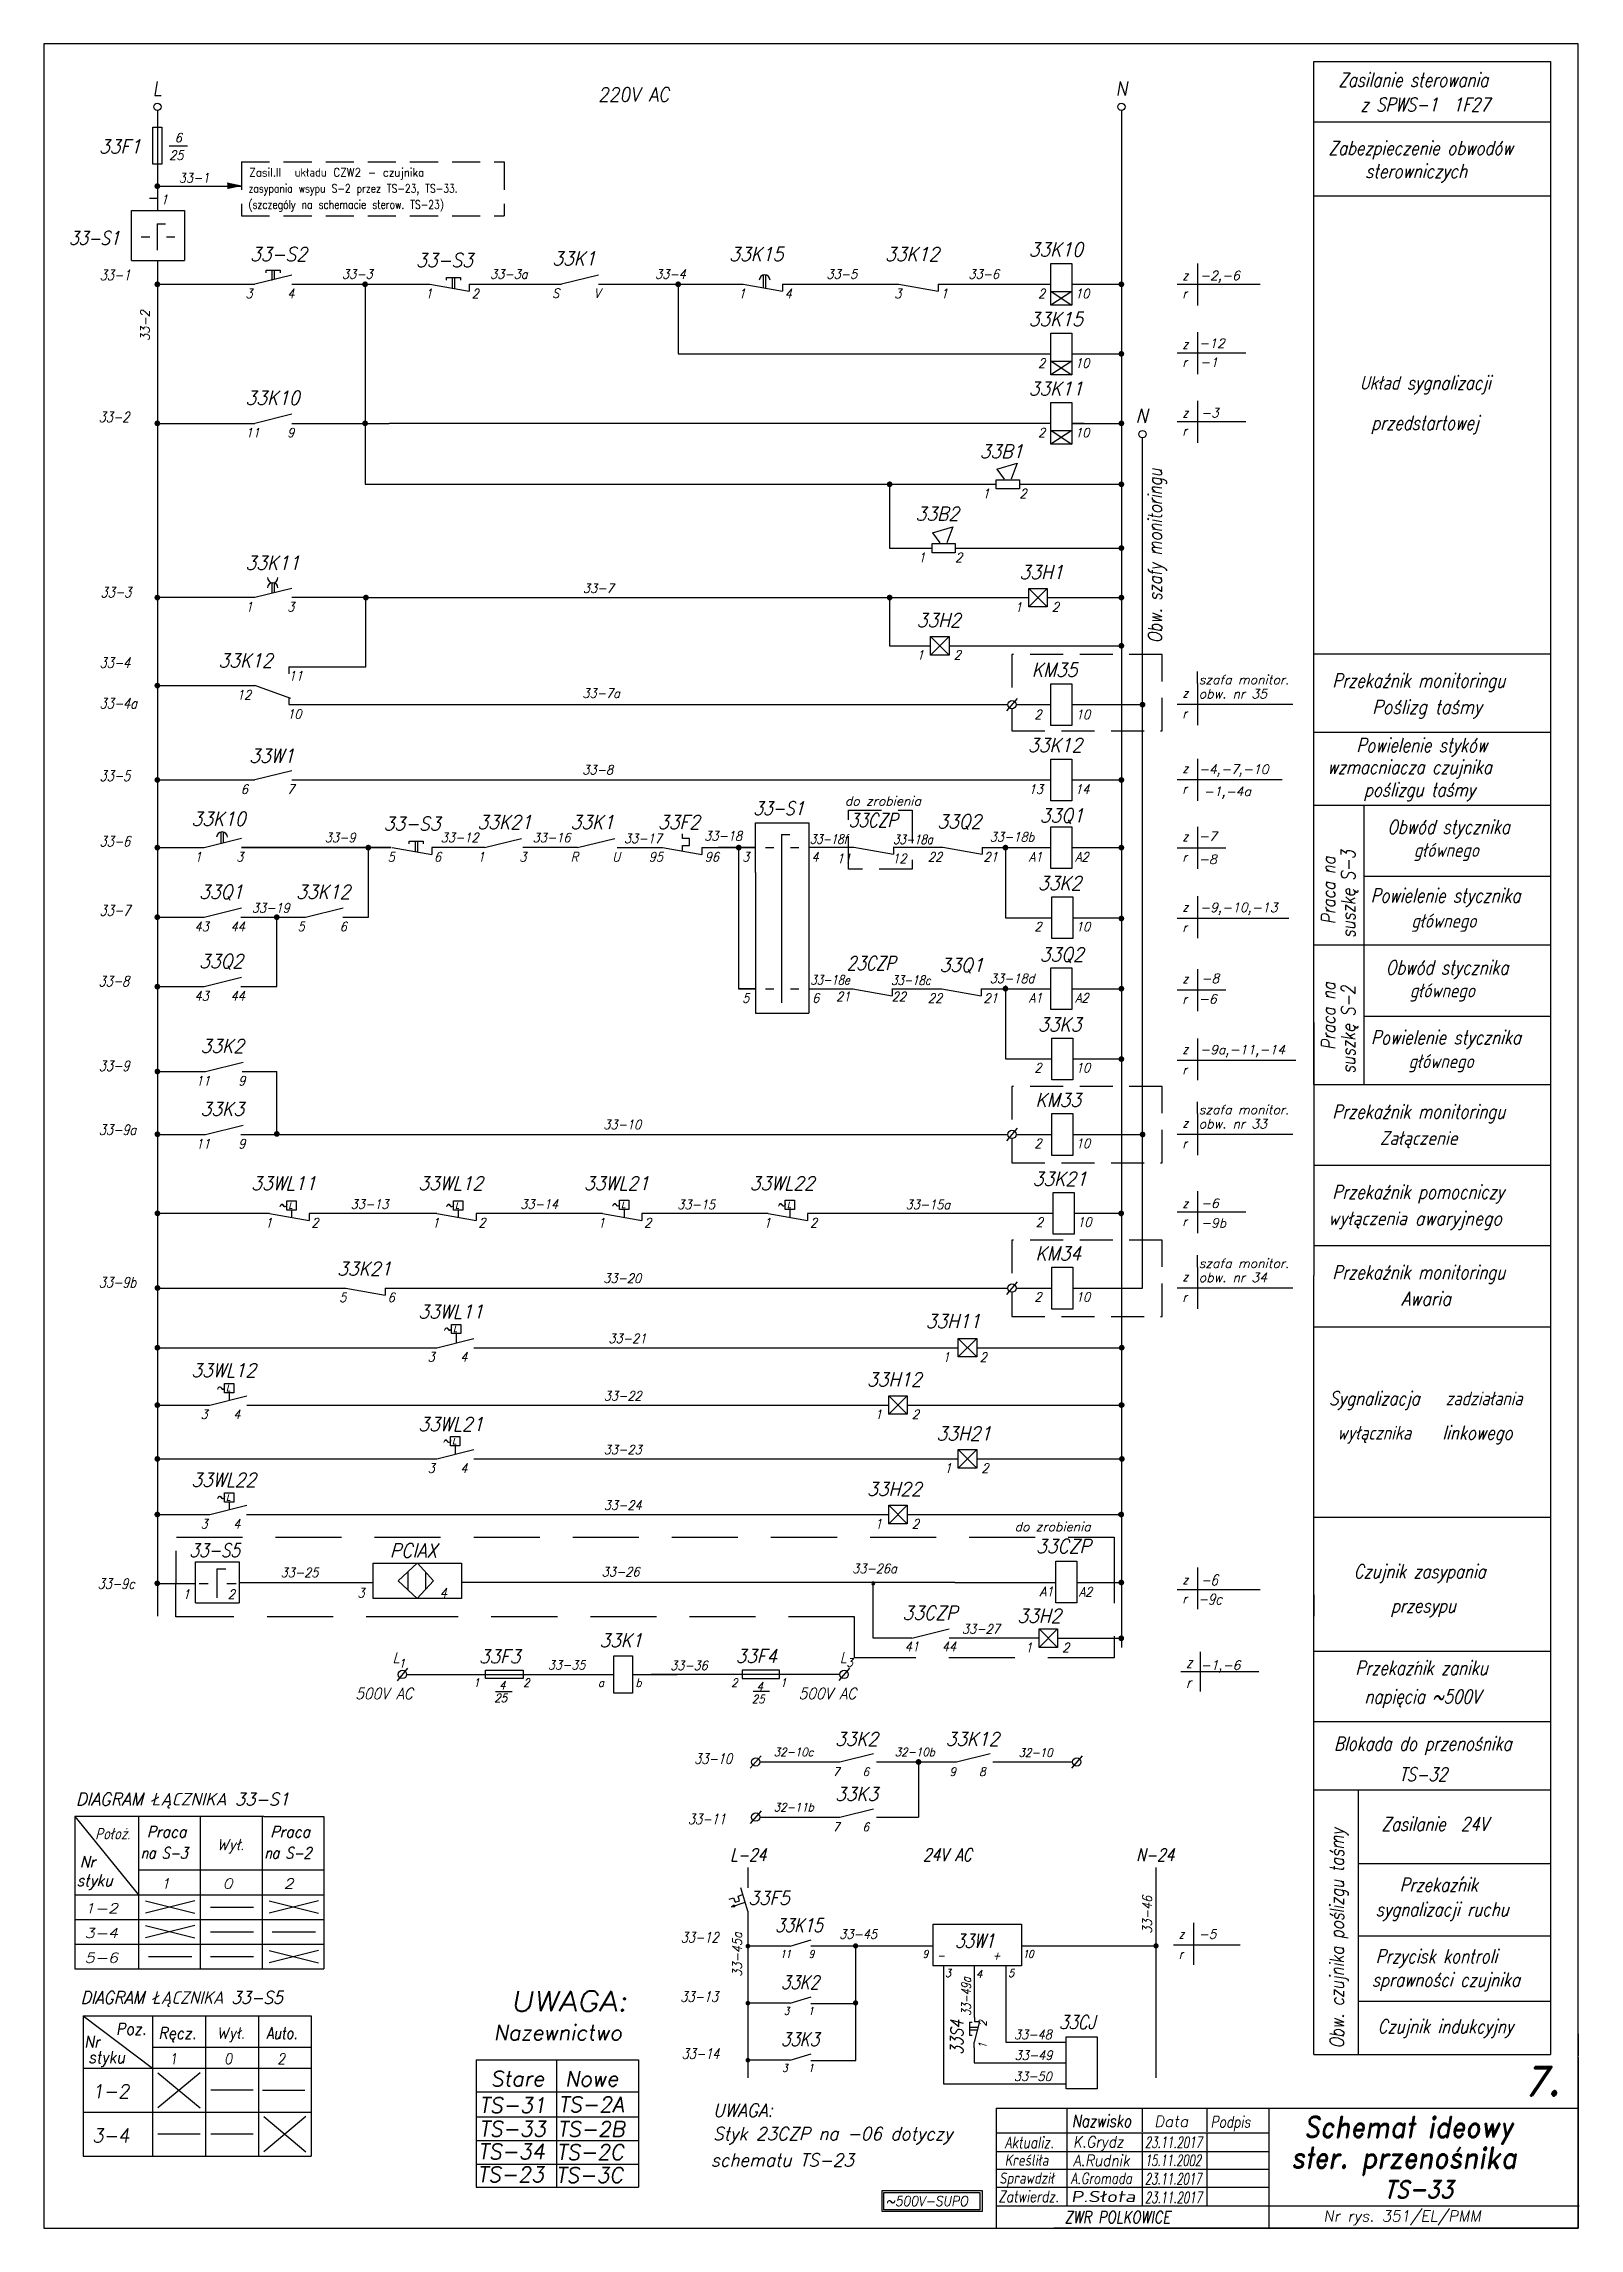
# Model space of a CAD drawing. Extents: x 0 to 295, y 0 to 420.
import ezdxf
from ezdxf.enums import TextEntityAlignment as Align

# ---------------------------------------------------------------- set-up
doc = ezdxf.new("R2010")
doc.units = 0
doc.header["$MEASUREMENT"] = 0
doc.linetypes.add('DASHED', pattern=[19.05, 12.7, -6.35])
doc.linetypes.add('DASHED2', pattern=[9.525, 6.35, -3.175])
doc.layers.get('0').update_dxf_attribs({"linetype": 'CONTINUOUS'})
for name, color, linetype in [('LINIE', 4, 'CONTINUOUS'), ('STYKI', 4, 'CONTINUOUS'), ('TEKST', 5, 'CONTINUOUS')]:
    doc.layers.add(name, color=color, linetype=linetype)
doc.styles.add('ROMAND', font='romand', dxfattribs={"width": 0.9, "oblique": 15, "height": 3.5})
doc.styles.add('ROMANS', font='romans', dxfattribs={"width": 0.9, "oblique": 15, "height": 1.5})
doc.styles.get("Standard").update_dxf_attribs({"font": 'txt.shx'})

msp = doc.modelspace()

# ---------------------------------------------------------------- texts
at = {"color": 7, "lineweight": 30}
for s, height, style, oblique, width, p in [('L', 2.67, 'ROMAND', 10, 0.9, (20.96, 410.05)), ('N', 2.67, 'ROMAND', 10, 0.9, (206.06, 410.05)), ('Zasilanie sterowania', 2.64, 'ROMANS', 15, 0.8, (248.88, 411.73)), ('220V AC', 2.673, 'ROMAND', 10, 0.9, (106.61, 408.9)), ('z SPWS-1  1F27', 2.64, 'ROMANS', 15, 0.8, (253.14, 406.98)), ('33F1', 2.673, 'ROMAND', 15, 0.9, (10.62, 398.9)), ('25', 1.782, 'ROMANS', 15, 0.9, (24.11, 397.67)), ('6', 1.78, 'ROMANS', 15, 0.9, (25.19, 401.04)), ('Zabezpieczenie obwodów', 2.64, 'ROMANS', 15, 0.8, (247, 398.62)), ('33-1', 1.782, 'ROMANS', 10, 0.9, (26, 393.32)), ('sterowniczych', 2.64, 'ROMANS', 15, 0.8, (254.05, 394.18)), ('1', 1.78, 'ROMANS', 15, 0.9, (22.49, 389.17)), ('33-S1', 2.673, 'ROMAND', 15, 0.8, (4.84, 381.3)), ('33-S2', 2.673, 'ROMAND', 15, 0.9, (39.67, 378.19)), ('33-S3', 2.673, 'ROMAND', 15, 0.9, (71.57, 377.03)), ('33K1', 2.673, 'ROMAND', 15, 0.9, (97.75, 377.37)), ('33K15', 2.673, 'ROMAND', 15, 0.9, (131.77, 378.19)), ('33K12', 2.673, 'ROMAND', 15, 0.9, (161.74, 378.19)), ('33K10', 2.673, 'ROMAND', 15, 0.9, (189.36, 379.08)), ('33-1', 2, 'ROMANS', 15, 0.8, (10.74, 374.51)), ('33-3', 1.782, 'ROMANS', 15, 0.9, (57.33, 374.81)), ('33-3a', 1.782, 'ROMANS', 15, 0.9, (85.81, 374.81)), ('33-4', 1.782, 'ROMANS', 15, 0.9, (117.52, 374.81)), ('33-5', 1.782, 'ROMANS', 15, 0.9, (150.47, 374.81)), ('33-6', 1.782, 'ROMANS', 15, 0.9, (177.77, 374.81)), ('z', 1.76, 'ROMANS', 15, 0.8, (218.96, 374.55)), ('3', 1.78, 'ROMANS', 15, 0.9, (38.78, 371.06)), ('4', 1.78, 'ROMANS', 15, 0.9, (46.8, 371.06)), ('1', 1.78, 'ROMANS', 15, 0.9, (73.35, 371.06)), ('2', 1.78, 'ROMANS', 15, 0.9, (82.26, 371.06)), ('S', 1.78, 'ROMANS', 15, 0.9, (97.75, 371.13)), ('V', 1.78, 'ROMANS', 15, 0.9, (105.77, 371.13)), ('1', 1.78, 'ROMANS', 15, 0.9, (133.55, 371.06)), ('4', 1.78, 'ROMANS', 15, 0.9, (142.46, 371.06)), ('3', 1.78, 'ROMANS', 15, 0.9, (163.52, 371.06)), ('1', 1.78, 'ROMANS', 15, 0.9, (172.43, 371.06)), ('2', 1.78, 'ROMANS', 15, 0.9, (191.14, 371.06)), ('10', 1.782, 'ROMANS', 15, 0.9, (198.27, 371.06)), ('r', 1.76, 'ROMANS', 15, 0.8, (218.96, 371.09)), ('33K15', 2.673, 'ROMAND', 15, 0.9, (189.36, 365.72)), ('z', 1.76, 'ROMANS', 15, 0.8, (218.96, 361.35)), ('2', 1.78, 'ROMANS', 15, 0.9, (191.14, 357.7)), ('10', 1.782, 'ROMANS', 15, 0.9, (198.27, 357.7)), ('r', 1.76, 'ROMANS', 15, 0.8, (218.96, 357.89)), ('33K10', 2.673, 'ROMAND', 15, 0.9, (38.78, 350.57)), ('33K11', 2.673, 'ROMAND', 15, 0.9, (189.36, 352.35)), ('Układ sygnalizacji', 2.64, 'ROMANS', 15, 0.8, (252.99, 353.49)), ('33-2', 2, 'ROMANS', 15, 0.8, (10.54, 347.22)), ('N', 2.67, 'ROMAND', 15, 0.9, (209.89, 347.13)), ('z', 1.76, 'ROMANS', 15, 0.8, (218.96, 348.15)), ('11', 1.782, 'ROMANS', 15, 0.9, (38.78, 344.33)), ('9', 1.78, 'ROMANS', 15, 0.9, (46.8, 344.33)), ('2', 1.78, 'ROMANS', 15, 0.9, (191.14, 344.33)), ('10', 1.782, 'ROMANS', 15, 0.9, (198.27, 344.33)), ('r', 1.76, 'ROMANS', 15, 0.8, (218.96, 344.69)), ('przedstartowej', 2.64, 'ROMANS', 15, 0.8, (255.19, 345.79)), ('33B1', 2.673, 'ROMAND', 15, 0.9, (179.94, 340.29)), ('1    ', 1.782, 'ROMANS', 15, 0.9, (180.45, 332.62)), ('2', 1.78, 'ROMANS', 15, 0.9, (187.58, 332.62)), ('33B2', 2.673, 'ROMAND', 15, 0.9, (167.59, 328.3)), ('33K11', 2.673, 'ROMAND', 15, 0.9, (38.78, 318.86)), ('1    ', 1.782, 'ROMANS', 15, 0.9, (168.11, 320.35)), ('2', 1.78, 'ROMANS', 15, 0.9, (175.23, 320.35)), ('33H1', 2.673, 'ROMAND', 15, 0.9, (187.58, 317.08)), ('33-3', 2, 'ROMANS', 15, 0.8, (10.91, 313.54)), ('33-7', 1.782, 'ROMANS', 15, 0.9, (103.65, 314.4)), ('1', 1.78, 'ROMANS', 15, 0.9, (38.78, 310.84)), ('3', 1.78, 'ROMANS', 15, 0.9, (46.8, 310.84)), ('1    ', 1.782, 'ROMANS', 15, 0.9, (186.68, 310.77)), ('2', 1.78, 'ROMANS', 15, 0.9, (193.81, 310.84)), ('33H2', 2.673, 'ROMAND', 15, 0.9, (167.82, 307.82)), ('33K12', 2.673, 'ROMAND', 15, 0.9, (33.59, 300.08)), ('1    ', 1.782, 'ROMANS', 15, 0.9, (167.82, 301.58)), ('2', 1.78, 'ROMANS', 15, 0.9, (174.95, 301.58)), ('33-4', 2, 'ROMANS', 15, 0.8, (10.72, 300)), ('11', 1.782, 'ROMANS', 15, 0.9, (47.07, 297.6)), ('KM35', 2.673, 'ROMAND', 15, 0.9, (189.95, 298.28)), ('Przekaźnik monitoringu', 2.64, 'ROMANS', 15, 0.8, (247.71, 296.25)), ('33-4a', 2, 'ROMANS', 15, 0.8, (10.72, 292.18)), ('12', 1.782, 'ROMANS', 15, 0.9, (37.12, 293.92)), ('33-7a', 1.782, 'ROMANS', 15, 0.9, (103.54, 294.23)), ('z', 1.76, 'ROMANS', 15, 0.8, (218.96, 294.3)), ('10', 1.782, 'ROMANS', 15, 0.9, (46.8, 290.24)), ('2', 1.78, 'ROMANS', 15, 0.9, (190.47, 290.14)), ('10', 1.782, 'ROMANS', 15, 0.9, (198.42, 290.14)), ('r', 1.76, 'ROMANS', 15, 0.8, (218.96, 290.36)), ('Poślizg taśmy', 2.64, 'ROMANS', 15, 0.85, (255.4, 291.17)), ('33K12', 2.673, 'ROMAND', 15, 0.9, (189.22, 283.8)), ('Powielenie styków', 2.64, 'ROMANS', 15, 0.8, (252.34, 283.82)), ('33W1', 2.673, 'ROMAND', 15, 0.9, (39.5, 281.74)), ('    wzmacniacza czujnika', 2.64, 'ROMANS', 15, 0.8, (240.47, 279.61)), ('33-5', 2, 'ROMANS', 15, 0.8, (10.72, 278.24)), ('6', 1.78, 'ROMANS', 15, 0.9, (37.89, 275.78)), ('7', 1.78, 'ROMANS', 15, 0.9, (46.8, 275.78)), ('33-8', 1.782, 'ROMANS', 15, 0.9, (103.54, 279.53)), ('13', 1.782, 'ROMANS', 15, 0.9, (189.36, 275.78)), ('14', 1.782, 'ROMANS', 15, 0.9, (198.27, 275.78)), ('z', 1.76, 'ROMANS', 15, 0.8, (218.96, 279.8)), ('poślizgu taśmy', 2.64, 'ROMANS', 15, 0.8, (253.8, 275.26)), ('33-S1', 2.673, 'ROMAND', 15, 0.8, (136.43, 271.66)), ('r', 1.76, 'ROMANS', 15, 0.8, (218.96, 275.86)), ('33K10', 2.673, 'ROMAND', 15, 0.9, (28.4, 269.66)), ('33-S3', 2.673, 'ROMAND', 15, 0.9, (65.33, 268.71)), ('33K21', 2.673, 'ROMAND', 15, 0.9, (83.38, 269.01)), ('33K1', 2.673, 'ROMAND', 15, 0.9, (101.27, 269.01)), ('33F2', 2.673, 'ROMAND', 15, 0.9, (118.09, 269.01)), ('33Q2', 2.673, 'ROMAND', 15, 0.9, (171.77, 269.15)), ('33Q1', 2.673, 'ROMAND', 15, 0.9, (191.47, 270.28)), ('Obwód stycznika', 2.64, 'ROMANS', 15, 0.8, (258.3, 268.1)), ('33-6', 2, 'ROMANS', 15, 0.8, (10.72, 265.66)), ('33-9', 1.782, 'ROMANS', 15, 0.9, (54.03, 266.48)), ('33-12', 1.782, 'ROMANS', 15, 0.9, (76.31, 266.48)), ('33-16', 1.782, 'ROMANS', 15, 0.9, (93.98, 266.47)), ('33-17', 1.782, 'ROMANS', 15, 0.9, (111.55, 266.33)), ('33-18', 1.782, 'ROMANS', 15, 0.9, (126.97, 266.8)), ('33-18b', 1.782, 'ROMANS', 15, 0.9, (181.86, 266.6)), ('z', 1.76, 'ROMANS', 15, 0.8, (218.96, 266.7)), ('głównego', 2.64, 'ROMANS', 15, 0.8, (263.38, 263.66)), ('1', 1.78, 'ROMANS', 15, 0.9, (28.98, 262.77)), ('3', 1.78, 'ROMANS', 15, 0.9, (37, 262.77)), ('5', 1.78, 'ROMANS', 15, 0.9, (66.12, 262.77)), ('6', 1.78, 'ROMANS', 15, 0.9, (75.03, 262.77)), ('1', 1.78, 'ROMANS', 15, 0.9, (83.41, 262.77)), ('3', 1.78, 'ROMANS', 15, 0.9, (91.43, 262.77)), ('R', 1.78, 'ROMANS', 15, 0.9, (101.3, 262.77)), ('U', 1.78, 'ROMANS', 15, 0.9, (109.32, 262.77)), ('95', 1.782, 'ROMANS', 15, 0.9, (116.31, 262.77)), ('96', 1.782, 'ROMANS', 15, 0.9, (127.07, 262.77)), ('3', 1.78, 'ROMANS', 15, 0.9, (134.28, 262.77)), ('4', 1.78, 'ROMANS', 15, 0.9, (147.6, 262.77)), ('22', 1.782, 'ROMANS', 15, 0.9, (169.98, 262.77)), ('21', 1.782, 'ROMANS', 15, 0.9, (180.68, 262.77)), ('A1', 1.782, 'ROMANS', 15, 0.9, (189.36, 262.77)), ('A2', 1.782, 'ROMANS', 15, 0.9, (198.27, 262.77)), ('r', 1.76, 'ROMANS', 15, 0.8, (218.96, 262.76)), ('33Q1', 2.673, 'ROMAND', 15, 0.9, (29.87, 255.62)), ('33K12', 2.673, 'ROMAND', 15, 0.9, (48.53, 255.62)), ('33K2', 2.673, 'ROMAND', 15, 0.9, (191.14, 257.25)), ('Powielenie stycznika', 2.64, 'ROMANS', 15, 0.8, (255.07, 254.92)), ('33-7', 2, 'ROMANS', 15, 0.8, (10.72, 252.35)), ('33-19', 1.782, 'ROMANS', 15, 0.9, (40.01, 252.95)), ('z', 1.76, 'ROMANS', 15, 0.8, (218.96, 253.16)), ('głównego', 2.64, 'ROMANS', 15, 0.8, (262.91, 250.05)), ('43', 1.782, 'ROMANS', 15, 0.9, (28.98, 249.38)), ('44', 1.782, 'ROMANS', 15, 0.9, (35.93, 249.38)), ('5', 1.78, 'ROMANS', 15, 0.9, (48.79, 249.38)), ('6', 1.78, 'ROMANS', 15, 0.9, (56.91, 249.38)), ('2', 1.78, 'ROMANS', 15, 0.9, (190.47, 249.35)), ('10', 1.782, 'ROMANS', 15, 0.9, (198.42, 249.35)), ('r', 1.76, 'ROMANS', 15, 0.8, (218.96, 249.22)), ('33Q2', 2.673, 'ROMAND', 15, 0.9, (29.87, 242.28)), ('33Q1', 2.673, 'ROMAND', 15, 0.9, (172.21, 241.54)), ('33Q2', 2.673, 'ROMAND', 15, 0.9, (191.47, 243.57)), ('Obwód stycznika', 2.64, 'ROMANS', 15, 0.8, (258.01, 241.07)), ('33-8', 2, 'ROMANS', 15, 0.8, (10.53, 238.75)), ('33-18d', 1.782, 'ROMANS', 15, 0.9, (181.86, 239.4)), ('z', 1.76, 'ROMANS', 15, 0.8, (218.96, 239.36)), ('43', 1.782, 'ROMANS', 15, 0.9, (28.98, 236.04)), ('44', 1.782, 'ROMANS', 15, 0.9, (35.93, 236.04)), ('5', 1.78, 'ROMANS', 15, 0.9, (134.28, 235.62)), ('6', 1.78, 'ROMANS', 15, 0.9, (147.72, 235.62)), ('22', 1.782, 'ROMANS', 15, 0.9, (169.98, 235.62)), ('21', 1.782, 'ROMANS', 15, 0.9, (180.68, 235.62)), ('A1', 1.782, 'ROMANS', 15, 0.9, (189.36, 235.65)), ('A2', 1.782, 'ROMANS', 15, 0.9, (198.27, 235.65)), ('r', 1.76, 'ROMANS', 15, 0.8, (218.96, 235.43)), ('głównego', 2.64, 'ROMANS', 15, 0.8, (262.61, 236.65)), ('33K3', 2.673, 'ROMAND', 15, 0.9, (191.14, 230.12)), ('33K2', 2.673, 'ROMAND', 15, 0.9, (30.14, 225.96)), ('z', 1.76, 'ROMANS', 15, 0.8, (218.96, 225.82)), ('Powielenie stycznika', 2.64, 'ROMANS', 15, 0.8, (255.17, 227.63)), ('33-9', 2, 'ROMANS', 15, 0.8, (10.58, 222.48)), ('2', 1.78, 'ROMANS', 15, 0.9, (190.47, 222.23)), ('10', 1.782, 'ROMANS', 15, 0.9, (198.42, 222.23)), ('r', 1.76, 'ROMANS', 15, 0.8, (218.96, 221.88)), ('głównego', 2.64, 'ROMANS', 15, 0.8, (262.37, 223.05)), ('11', 1.782, 'ROMANS', 15, 0.9, (29.25, 219.73)), ('9', 1.78, 'ROMANS', 15, 0.9, (37.4, 219.73)), ('33K3', 2.673, 'ROMAND', 15, 0.9, (30.14, 213.85)), ('KM33', 2.673, 'ROMAND', 15, 0.9, (190.64, 215.59)), ('Przekaźnik monitoringu', 2.64, 'ROMANS', 15, 0.8, (247.71, 213.37)), ('33-9a', 2, 'ROMANS', 15, 0.8, (10.58, 210.2)), ('33-10', 1.782, 'ROMANS', 15, 0.9, (107.57, 211.31)), ('z', 1.76, 'ROMANS', 15, 0.8, (218.96, 211.63)), ('Załączenie', 2.64, 'ROMANS', 15, 0.85, (256.85, 208.29)), ('11', 1.782, 'ROMANS', 15, 0.9, (29.25, 207.62)), ('9', 1.78, 'ROMANS', 15, 0.9, (37.4, 207.62)), ('2', 1.78, 'ROMANS', 15, 0.9, (190.47, 207.69)), ('10', 1.782, 'ROMANS', 15, 0.9, (198.42, 207.69)), ('r', 1.76, 'ROMANS', 15, 0.8, (218.96, 207.69)), ('33WL11', 2.673, 'ROMAND', 15, 0.9, (39.88, 199.57)), ('33WL12', 2.673, 'ROMAND', 15, 0.9, (71.99, 199.57)), ('33WL21', 2.673, 'ROMAND', 15, 0.9, (103.86, 199.57)), ('33WL22', 2.673, 'ROMAND', 15, 0.9, (135.72, 199.57)), ('33K21', 2.673, 'ROMAND', 15, 0.9, (190.11, 200.45)), ('33-13', 1.782, 'ROMANS', 15, 0.9, (58.99, 196.01)), ('33-14', 1.782, 'ROMANS', 15, 0.9, (91.61, 196.01)), ('33-15', 1.782, 'ROMANS', 15, 0.9, (121.78, 195.93)), ('33-15a', 1.782, 'ROMANS', 15, 0.9, (165.68, 195.93)), ('Przekaźnik pomocniczy', 2.64, 'ROMANS', 15, 0.8, (247.71, 197.93)), ('1', 1.78, 'ROMANS', 15, 0.9, (42.55, 192.44)), ('~', 1.78, 'ROMANS', 15, 0.9, (45.07, 195.86)), ('L', 1.16, 'ROMANS', 15, 0.9, (47.07, 196.06)), ('2', 1.78, 'ROMANS', 15, 0.9, (51.46, 192.44)), ('1', 1.78, 'ROMANS', 15, 0.9, (74.66, 192.44)), ('~', 1.78, 'ROMANS', 15, 0.9, (77.12, 195.86)), ('L', 1.16, 'ROMANS', 15, 0.9, (79.11, 196.05)), ('2', 1.78, 'ROMANS', 15, 0.9, (83.57, 192.44)), ('1', 1.78, 'ROMANS', 15, 0.9, (106.53, 192.44)), ('~', 1.78, 'ROMANS', 15, 0.9, (109.05, 195.98)), ('L', 1.16, 'ROMANS', 15, 0.9, (111.05, 196.18)), ('2', 1.78, 'ROMANS', 15, 0.9, (115.44, 192.44)), ('1', 1.78, 'ROMANS', 15, 0.9, (138.4, 192.44)), ('~', 1.78, 'ROMANS', 15, 0.9, (140.92, 195.98)), ('L', 1.16, 'ROMANS', 15, 0.9, (142.91, 196.18)), ('2', 1.78, 'ROMANS', 15, 0.9, (147.31, 192.44)), ('2', 1.78, 'ROMANS', 15, 0.9, (190.74, 192.55)), ('10', 1.782, 'ROMANS', 15, 0.9, (198.69, 192.55)), ('z', 1.76, 'ROMANS', 15, 0.8, (218.96, 196.19)), ('r', 1.76, 'ROMANS', 15, 0.8, (218.96, 192.73)), ('wyłączenia awaryjnego', 2.64, 'ROMANS', 15, 0.85, (246.95, 192.85)), ('33K21', 2.673, 'ROMAND', 15, 0.9, (56.4, 183.15)), ('KM34', 2.673, 'ROMAND', 15, 0.9, (190.64, 186.06)), ('Przekaźnik monitoringu', 2.64, 'ROMANS', 15, 0.8, (247.71, 182.49)), ('33-9b', 2, 'ROMANS', 15, 0.8, (10.58, 180.87)), ('33-20', 1.782, 'ROMANS', 15, 0.9, (107.57, 181.77)), ('z', 1.76, 'ROMANS', 15, 0.8, (218.96, 182.09)), ('5', 1.78, 'ROMANS', 15, 0.9, (56.8, 178.08)), ('6', 1.78, 'ROMANS', 15, 0.9, (66.11, 178.08)), ('33WL11', 2.673, 'ROMAND', 15, 0.9, (72.02, 174.9)), ('2', 1.78, 'ROMANS', 15, 0.9, (190.47, 178.16)), ('10', 1.782, 'ROMANS', 15, 0.9, (198.42, 178.16)), ('r', 1.76, 'ROMANS', 15, 0.8, (218.96, 178.15)), ('Awaria', 2.64, 'ROMANS', 15, 0.85, (260.96, 177.4)), ('~', 1.78, 'ROMANS', 15, 0.9, (76.72, 172.13)), ('L', 1.16, 'ROMANS', 15, 0.9, (78.72, 172.33)), ('  33H11', 2.673, 'ROMAND', 15, 0.9, (166.26, 173.07)), ('3    4', 1.782, 'ROMANS', 15, 0.9, (73.8, 166.63)), ('33-21', 1.782, 'ROMANS', 15, 0.9, (108.55, 170.19)), ('1    ', 1.782, 'ROMANS', 15, 0.9, (172.79, 166.6)), ('2', 1.78, 'ROMANS', 15, 0.9, (179.92, 166.6)), ('33WL12', 2.673, 'ROMAND', 15, 0.9, (28.36, 163.62)), ('33H12', 2.673, 'ROMAND', 15, 0.9, (158.25, 161.83)), ('~', 1.78, 'ROMANS', 15, 0.9, (33.11, 160.77)), ('L', 1.16, 'ROMANS', 15, 0.9, (35.11, 160.97)), ('33-22', 1.782, 'ROMANS', 15, 0.9, (107.66, 159.16)), ('Sygnalizacja', 2.64, 'ROMANS', 15, 0.8, (247.1, 158.23)), ('zadziałania', 2.64, 'ROMANS', 15, 0.8, (269.5, 158.23)), ('3    4', 1.782, 'ROMANS', 15, 0.9, (30.14, 155.6)), ('33WL21', 2.673, 'ROMAND', 15, 0.9, (72.02, 153.27)), ('1    ', 1.782, 'ROMANS', 15, 0.9, (159.78, 155.6)), ('2', 1.78, 'ROMANS', 15, 0.9, (166.91, 155.6)), ('~', 1.78, 'ROMANS', 15, 0.9, (76.58, 150.55)), ('L', 1.16, 'ROMANS', 15, 0.9, (78.57, 150.74)), ('33H21', 2.673, 'ROMAND', 15, 0.9, (171.62, 151.48)), ('wyłącznika', 2.64, 'ROMANS', 15, 0.8, (248.67, 151.63)), ('linkowego', 2.64, 'ROMANS', 15, 0.8, (268.87, 151.63)), ('3    4', 1.782, 'ROMANS', 15, 0.9, (73.8, 145.25)), ('33-23', 1.782, 'ROMANS', 15, 0.9, (107.66, 148.81)), ('1    ', 1.782, 'ROMANS', 15, 0.9, (173.14, 145.25)), ('2', 1.78, 'ROMANS', 15, 0.9, (180.27, 145.25)), ('33WL22', 2.673, 'ROMAND', 15, 0.9, (28.36, 142.57)), ('33H22', 2.673, 'ROMAND', 15, 0.9, (158.25, 140.79)), ('~', 1.78, 'ROMANS', 15, 0.9, (33.11, 139.73)), ('L', 1.16, 'ROMANS', 15, 0.9, (35.11, 139.92)), ('33-24', 1.782, 'ROMANS', 15, 0.9, (107.66, 138.12)), ('3    4', 1.782, 'ROMANS', 15, 0.9, (30.14, 134.55)), ('1    ', 1.782, 'ROMANS', 15, 0.9, (159.78, 134.55)), ('2', 1.78, 'ROMANS', 15, 0.9, (166.91, 134.55)), ('z', 1.76, 'ROMANS', 15, 0.8, (218.96, 123.81)), ('r', 1.76, 'ROMANS', 15, 0.8, (218.96, 120.18)), ('33K1', 2.64, 'ROMAND', 15, 0.9, (106.84, 111.7)), ('L', 2, 'ROMANS', 15, 0.9, (67.08, 108.71)), ('1', 1.6, 'ROMANS', 15, 0.9, (68.24, 107.83)), ('33F3', 2.64, 'ROMAND', 15, 0.9, (83.66, 108.62)), ('33F4', 2.64, 'ROMAND', 15, 0.9, (133, 108.69)), ('L', 2, 'ROMANS', 15, 0.9, (153.04, 108.74)), ('3', 1.6, 'ROMANS', 15, 0.9, (154.31, 107.97)), ('Przekaznik zaniku', 2.64, 'ROMANS', 15, 0.8, (252.14, 106.43)), ('1', 1.6, 'ROMANS', 15, 0.9, (82.56, 104.08)), ('4', 1.6, 'ROMANS', 15, 0.9, (87.55, 103.61)), ('2', 1.6, 'ROMANS', 15, 0.9, (92.16, 104.08)), ('33-35', 1.76, 'ROMANS', 15, 0.9, (96.92, 107.43)), ('a', 1.6, 'ROMANS', 15, 0.9, (106.56, 104.08)), ('b', 1.6, 'ROMANS', 15, 0.9, (113.76, 104.08)), ('33-36', 1.76, 'ROMANS', 15, 0.9, (120.43, 107.32)), ('2', 1.6, 'ROMANS', 15, 0.9, (132.16, 104.09)), ('1', 1.6, 'ROMANS', 15, 0.9, (141.56, 104.09)), ('500V AC', 2.16, 'ROMANS', 15, 0.9, (59.89, 101.73)), ('25', 1.6, 'ROMANS', 15, 0.9, (86.62, 101.15)), ('25', 1.6, 'ROMANS', 15, 0.9, (136.12, 100.94)), ('4', 1.6, 'ROMANS', 15, 0.9, (137.05, 103.4)), ('500V AC', 2.16, 'ROMANS', 15, 0.9, (145.13, 101.74)), ('napięcia ~500V', 2.64, 'ROMANS', 15, 0.8, (253.89, 100.9)), ('33K2', 2.64, 'ROMAND', 15, 0.9, (152.14, 92.76)), ('33K12', 2.64, 'ROMAND', 15, 0.9, (173.4, 92.76)), ('Blokada do przenośnika', 2.64, 'ROMANS', 15, 0.8, (248.04, 91.87)), ('33-10', 2, 'ROMANS', 15, 0.8, (125.04, 89.27)), ('32-10c', 1.6, 'ROMANS', 15, 0.9, (140.33, 90.76)), ('7    6', 1.62, 'ROMANS', 15, 0.9, (151.72, 86.97)), ('32-10b', 1.6, 'ROMANS', 15, 0.9, (163.6, 90.76)), ('9    8', 1.62, 'ROMANS', 15, 0.9, (174.11, 86.97)), ('32-10', 1.6, 'ROMANS', 15, 0.9, (187.4, 90.66)), ('TS-32', 2.64, 'ROMANS', 15, 0.8, (260.55, 85.94)), ('33K3', 2.64, 'ROMAND', 15, 0.9, (152.14, 82.16)), ('32-11b', 1.6, 'ROMANS', 15, 0.9, (140.33, 80.16)), ('Położ.', 2.2, 'ROMANS', 15, 0.8, (9.88, 74.77)), ('Praca', 2.2, 'ROMANS', 15, 0.9, (19.78, 75.14)), ('Praca', 2.2, 'ROMANS', 15, 0.9, (43.55, 75.14)), ('33-11', 2, 'ROMANS', 15, 0.8, (123.83, 77.67)), ('7    6', 1.62, 'ROMANS', 15, 0.9, (151.72, 76.37)), ('Zasilanie  24V', 2.64, 'ROMANS', 15, 0.8, (257.19, 76.4)), ('Nr', 2.2, 'ROMANS', 15, 0.9, (6.93, 69.35)), ('na S-3', 2.2, 'ROMANS', 15, 0.8, (18.61, 71.08)), ('Wył.', 2.2, 'ROMANS', 15, 0.9, (33.24, 72.68)), ('na S-2', 2.2, 'ROMANS', 15, 0.8, (42.38, 71.08)), ('L-24', 2.43, 'ROMAND', 15, 0.8, (131.97, 70.6)), ('24V AC', 2.43, 'ROMAND', 15, 0.8, (169, 70.61)), ('N-24', 2.43, 'ROMAND', 15, 0.8, (210, 70.6)), ('styku', 2.2, 'ROMANS', 15, 0.9, (6.34, 65.79)), ('1', 1.9, 'ROMANS', 15, 1.2, (22.43, 65.32)), ('0', 1.9, 'ROMANS', 15, 1.2, (34.38, 65.32)), ('2', 1.9, 'ROMANS', 15, 1.2, (46.12, 65.32)), ('Przekaznik ', 2.64, 'ROMANS', 15, 0.8, (260.64, 64.73)), ('33F5', 2.64, 'ROMAND', 15, 0.9, (135.45, 62.19)), ('1-2', 1.901, 'ROMANS', 15, 1.2, (7.85, 60.57)), ('33K15', 2.64, 'ROMAND', 15, 0.8, (140.61, 56.95)), ('sygnalizacji ruchu ', 2.64, 'ROMANS', 15, 0.8, (256.06, 60.01)), ('3-4', 1.901, 'ROMANS', 15, 1.2, (7.85, 55.82)), ('33-12', 2, 'ROMANS', 15, 0.8, (122.45, 54.94)), ('33-45', 1.78, 'ROMANS', 15, 0.9, (152.93, 55.67)), ('33W1', 2.64, 'ROMAND', 15, 0.8, (175.19, 53.95)), ('z', 1.76, 'ROMANS', 15, 0.8, (218.21, 55.69)), ('5-6', 1.901, 'ROMANS', 15, 1.2, (7.85, 51.07)), ('11', 1.5, 'ROMANS', 15, 0.8, (141.58, 52)), ('9', 1.5, 'ROMANS', 15, 0.8, (147.08, 52)), ('9', 1.5, 'ROMANS', 15, 0.8, (168.98, 52)), ('-         +', 1.5, 'ROMANS', 15, 0.9, (171.73, 51.67)), ('10', 1.5, 'ROMANS', 15, 0.8, (188.21, 52)), ('r', 1.76, 'ROMANS', 15, 0.8, (218.21, 51.83)), ('Przycisk kontroli', 2.64, 'ROMANS', 15, 0.8, (256.06, 50.98)), ('33K2', 2.64, 'ROMAND', 15, 0.8, (141.72, 45.98)), ('3', 1.5, 'ROMANS', 15, 0.9, (173.26, 48.31)), ('5', 1.5, 'ROMANS', 15, 0.9, (185.41, 48.31)), ('sprawności czujnika', 2.64, 'ROMANS', 15, 0.8, (255.34, 46.46)), ('33-13', 2, 'ROMANS', 15, 0.8, (122.36, 43.52)), ('3', 1.5, 'ROMANS', 15, 0.8, (142.28, 41.03)), ('1', 1.5, 'ROMANS', 15, 0.8, (146.98, 41.03)), ('33-48', 1.78, 'ROMANS', 15, 0.9, (186.51, 36.37)), ('33CJ', 2.64, 'ROMAND', 15, 0.8, (195.17, 38.32)), ('Czujnik indukcyjny', 2.64, 'ROMANS', 15, 0.8, (256.42, 37.51)), ('33-14', 2, 'ROMANS', 15, 0.8, (122.62, 32.58)), ('33K3', 2.64, 'ROMAND', 15, 0.8, (141.72, 35.02)), ('33-49', 1.78, 'ROMANS', 15, 0.9, (186.63, 32.38)), ('3', 1.5, 'ROMANS', 15, 0.8, (141.95, 30.07)), ('1', 1.5, 'ROMANS', 15, 0.8, (146.98, 30.07)), ('33-50', 1.78, 'ROMANS', 15, 0.9, (186.51, 28.33))]:
    msp.add_text(s, height=height, dxfattribs=dict(at, style=style, oblique=oblique, width=width)).set_placement(p)
at = {"color": 7, "lineweight": 30, "style": 'ROMANS', "oblique": 15}
for s, height, p in [('-2,-6', 1.76, (222.26, 374.55)), ('-12', 1.76, (222.08, 361.53)), ('-1', 1.76, (222.28, 357.86)), ('-3', 1.76, (222.43, 348.15)), ('szafa monitor.', 1.76, (222.05, 296.85)), ('obw. nr 35', 1.76, (222.05, 294.14)), ('-4,-7,-10', 1.76, (222.05, 279.64)), ('do zrobienia', 1.76, (154.02, 273.53)), ('-1,-4a', 1.76, (222.96, 275.38)), ('-7', 1.76, (222.04, 266.74)), ('-8', 1.76, (222.04, 262.31)), ('-9,-10,-13', 1.76, (222.27, 253.06)), ('-8', 1.76, (222.53, 239.41)), ('-6', 1.76, (222.04, 235.46)), ('-9a,-11,-14', 1.76, (222.27, 225.72)), ('szafa monitor.', 1.76, (222.05, 214.18)), ('obw. nr 33', 1.76, (222.05, 211.47)), ('-6', 1.76, (222.43, 196.19)), ('-9b', 1.76, (222.43, 192.41)), ('szafa monitor.', 1.76, (222.05, 184.64)), ('obw. nr 34', 1.76, (222.05, 181.93)), ('do zrobienia', 1.76, (186.65, 134.01)), ('-1,-6', 1.76, (222.37, 107.39)), ('-5', 1.76, (221.98, 55.68)), ('4', 1.5, (179.2, 48.16))]:
    msp.add_text(s, height=height, dxfattribs=at).set_placement(p)
at = {"color": 7, "lineweight": 30}
for s, height, style, oblique, width, p in [('33-2', 1.782, 'ROMANS', 10, 0.9, (20.37, 362.89)), ('Obw. szafy monitoringu', 2.64, 'ROMANS', 10, 0.8, (214.94, 304.81)), (' suszkę S-3', 2.64, 'ROMANS', 10, 0.8, (252.09, 246.62)), ('Praca na', 2.64, 'ROMANS', 10, 0.8, (248.29, 250.75)), ('Praca na', 2.64, 'ROMANS', 10, 0.8, (248.29, 226.6)), ('  suszkę S-2', 2.64, 'ROMANS', 10, 0.8, (252.09, 219.1)), ('Obw. czujnika poślizgu taśmy', 2.64, 'ROMANS', 10, 0.8, (249.91, 34.64)), ('33-46', 1.78, 'ROMANS', 15, 0.9, (213.02, 56.63)), ('33-45a', 1.78, 'ROMANS', 15, 0.9, (134.2, 48.34)), ('33-49a', 1.78, 'ROMANS', 15, 0.78, (178.23, 40.82)), ('33S4', 2.43, 'ROMAND', 15, 0.8, (176.75, 33.36)), ('1   2', 1.5, 'ROMANS', 15, 0.9, (181.26, 34.53))]:
    msp.add_text(s, height=height, rotation=90, dxfattribs=dict(at, style=style, oblique=oblique, width=width)).set_placement(p)
at = {"color": 7}
for s, height, style, oblique, width, p in [('33CZP', 2.673, 'ROMAND', 15, 0.8, (154.76, 269.37)), ('33-18f', 1.782, 'ROMANS', 15, 0.8, (147.28, 266.2)), ('33-18a', 1.782, 'ROMANS', 15, 0.8, (163.28, 266.12)), ('11', 1.782, 'ROMANS', 15, 0.9, (152.43, 262.46)), ('12', 1.782, 'ROMANS', 15, 0.9, (163.12, 262.46)), ('23CZP', 2.673, 'ROMAND', 15, 0.8, (154.36, 241.88)), ('33-18e', 1.782, 'ROMANS', 15, 0.8, (147.37, 239.11)), ('33-18c', 1.782, 'ROMANS', 15, 0.8, (162.91, 239.05)), ('21', 1.782, 'ROMANS', 15, 0.9, (152.33, 235.92)), ('22', 1.782, 'ROMANS', 15, 0.9, (163.02, 235.92)), ('33-S5', 2.673, 'ROMAND', 15, 0.8, (28, 129.01)), ('PCIAX', 2.673, 'ROMAND', 15, 0.9, (66.54, 128.96)), ('33CZP', 2.673, 'ROMAND', 15, 0.9, (190.76, 129.8)), ('33-25', 1.782, 'ROMANS', 15, 0.9, (45.52, 125.19)), ('33-26', 1.782, 'ROMANS', 15, 0.9, (107.26, 125.34)), ('33-26a', 1.782, 'ROMANS', 15, 0.9, (155.41, 125.96)), ('Czujnik zasypania', 2.64, 'ROMANS', 15, 0.8, (251.83, 124.99)), ('33-9c', 2, 'ROMANS', 15, 0.8, (10.35, 122.92)), ('1      2', 1.782, 'ROMANS', 15, 0.9, (26.72, 121)), ('3            4', 1.782, 'ROMANS', 15, 0.9, (60.3, 121.26)), ('A1', 1.782, 'ROMANS', 15, 0.9, (191.46, 121.53)), ('A2', 1.782, 'ROMANS', 15, 0.9, (198.96, 121.48)), ('-9c', 2.09, 'ROMANS', 15, 0.8, (221.92, 119.9)), ('-6', 2.09, 'ROMANS', 15, 0.8, (222.41, 123.58)), ('33CZP', 2.673, 'ROMAND', 15, 0.9, (165.09, 117)), ('33H2', 2.673, 'ROMAND', 15, 0.9, (187.15, 116.41)), ('przesypu', 2.64, 'ROMANS', 15, 0.8, (258.96, 118.39)), ('33-27', 1.782, 'ROMANS', 15, 0.9, (176.53, 114.34)), ('41', 1.782, 'ROMANS', 15, 0.9, (165.53, 110.97)), ('44', 1.782, 'ROMANS', 15, 0.9, (172.66, 110.97)), ('1    ', 1.782, 'ROMANS', 15, 0.9, (188.68, 110.76)), ('2', 1.78, 'ROMANS', 15, 0.9, (195.8, 110.76)), ('z', 2.09, 'ROMANS', 15, 0.8, (219.59, 107.77)), ('r', 2.09, 'ROMANS', 15, 0.8, (219.59, 103.89)), ('Poz.', 2.253, 'ROMAND', 10, 0.9, (13.92, 37.21)), ('Ręcz.', 2.253, 'ROMAND', 10, 0.9, (22.07, 36.41)), ('Wył.', 2.253, 'ROMAND', 10, 0.9, (33.27, 36.41)), ('Auto.', 2.253, 'ROMAND', 10, 0.8, (42.79, 36.41)), ('Nr', 2.253, 'ROMAND', 10, 0.9, (7.79, 34.73)), ('styku', 2.253, 'ROMAND', 10, 0.9, (8.59, 31.78)), ('1', 2.03, 'ROMAND', 10, 0.9, (24.13, 31.58)), ('0', 2.03, 'ROMAND', 10, 0.9, (34.7, 31.58)), ('2', 2.03, 'ROMAND', 10, 0.9, (44.91, 31.58)), ('1-2', 2.66, 'ROMANS', 10, 0.95, (9.33, 25.01)), ('UWAGA:', 2.5, 'ROMAND', 15, 0.95, (128.66, 21.46)), ('Nazwisko', 2.366, 'ROMANS', 10, 0.8, (197.64, 19.47)), ('Podpis', 2.156, 'ROMANS', 10, 0.8, (224.35, 19.4)), ('3-4', 2.66, 'ROMANS', 10, 0.95, (9.33, 16.52)), ('Styk 23CZP na -06 dotyczy', 2.5, 'ROMAND', 15, 0.95, (128.66, 16.94)), ('Aktualiz.', 2.156, 'ROMANS', 10, 0.8, (184.75, 15.43)), ('K.Grydz', 2.156, 'ROMANS', 10, 0.9, (197.88, 15.55)), ('schematu TS-23', 2.5, 'ROMAND', 15, 0.95, (128.24, 11.86)), ('Kreśliła', 2.156, 'ROMANS', 10, 0.8, (184.75, 12.04)), ('A.Rudnik', 2.156, 'ROMANS', 10, 0.9, (197.88, 11.97)), ('Sprawdził', 2.156, 'ROMANS', 10, 0.8, (183.69, 8.58)), ('~500V-SUPO', 1.92, 'ROMAND', 10, 0.9, (161.89, 4.28)), ('Zatwierdz.', 2.156, 'ROMANS', 10, 0.8, (183.5, 5.02)), ('ZWR POLKOWICE', 2.3177, 'ROMANS', 10, 0.8, (196.25, 0.99))]:
    msp.add_text(s, height=height, dxfattribs=dict(at, style=style, oblique=oblique, width=width)).set_placement(p)
at = {"color": 7, "lineweight": 35, "style": 'ROMANS', "oblique": 10, "width": 1.2}
msp.add_text('UWAGA:', height=3.867, dxfattribs=at).set_placement((89.74, 41.75))
at = {"color": 7, "style": 'ROMANS', "oblique": 10}
for s, height, p in [('Nazewnictwo', 2.9294, (86.55, 36.17)), ('Stare', 2.929, (85.92, 27.31)), ('Nowe', 2.929, (100.26, 27.29)), ('TS-2A', 2.929, (98.99, 22.35)), ('TS-31', 2.929, (83.76, 22.21)), ('Data', 2.156, (213.49, 19.48)), ('TS-33', 2.929, (83.74, 17.67)), ('TS-2B', 2.929, (98.77, 17.63)), ('TS-34', 2.929, (83.55, 13.31)), ('TS-2C', 2.929, (98.61, 13.18)), ('TS-23', 2.929, (83.41, 8.9)), ('TS-3C', 2.929, (98.47, 8.77)), ('Nr rys. 351/EL/PMM', 2.128, (246.02, 1.3))]:
    msp.add_text(s, height=height, dxfattribs=at).set_placement(p)
at = {"color": 7, "lineweight": 40, "style": 'ROMAND'}
for s, height, oblique, width, p in [('7.', 5.5, 15, 0.95, (284.56, 25.55)), ('Schemat ideowy', 4, 10, 0.9, (242.25, 17.49)), ('ster. przenośnika', 4, 10, 0.9, (239.82, 11.57)), ('TS-33', 3.4, 15, 0.9, (257.61, 5.77))]:
    msp.add_text(s, height=height, dxfattribs=dict(at, oblique=oblique, width=width)).set_placement(p)
at = {"color": 7, "style": 'ROMANS', "oblique": 10}
for s, width, p, p2 in [('23.11.2017', 0.603672, (211.7, 15.46), (222.67, 15.46)), ('15.11.2002', 0.59515, (211.7, 11.99), (222.52, 11.99)), ('A.Gromada', 0.698309, (197.44, 8.54), (209.2, 8.54)), ('23.11.2017', 0.599411, (211.7, 8.42), (222.59, 8.42)), ('P.Słota', 1.118051, (197.5, 5.03), (209.9, 5.03)), ('23.11.2017', 0.603672, (211.7, 4.85), (222.67, 4.85))]:
    msp.add_text(s, height=2.156, dxfattribs=dict(at, width=width)).set_placement(p, p2, align=Align.FIT)
at = {"layer": 'STYKI', "color": 7, "lineweight": 30, "style": 'ROMANS', "oblique": 15, "width": 0.95}
msp.add_text('DIAGRAM ŁĄCZNIKA 33-S1', height=2.42, dxfattribs=at).set_placement((6.18, 81.29))
at = {"layer": 'STYKI', "color": 7, "style": 'ROMANS', "oblique": 15, "width": 0.9}
msp.add_text('DIAGRAM ŁĄCZNIKA 33-S5', height=2.42, dxfattribs=at).set_placement((7.1, 43.15))
at = {"layer": 'TEKST', "color": 7}
for s, width, p in [('Zasil.II  układu CZW2 - czujnika ', 0.9, (39.53, 394.44)), ('zasypania wsypu S-2 przez TS-23, TS-33.', 0.8, (39.37, 391.36)), ('(szczególy na schemacie sterow. TS-23)', 0.8, (39.37, 388.27))]:
    msp.add_text(s, height=1.62, dxfattribs=dict(at, width=width)).set_placement(p)

# ---------------------------------------------------------------- linework, layer by layer
at = {"color": 7, "lineweight": 30}
for p, q in [((244.19, 219.87), (244.19, 416.55)), ((244.19, 416.55), (289.7, 416.55)), ((289.7, 416.55), (289.7, 219.87)), ((244.19, 404.95), (289.7, 404.95)), ((24.11, 400.34), (27.67, 400.34)), ((21.85, 392.61), (37.98, 392.61)), ((244.19, 390.76), (289.7, 390.76)), ((18.77, 382.85), (20.38, 382.85)), ((21.83, 385.38), (21.83, 380.33)), ((21.83, 385.38), (23.44, 385.38)), ((23.59, 382.85), (25.19, 382.85)), ((42.76, 375.95), (42.76, 376.49)), ((42.76, 376.49), (45.47, 376.49)), ((43.88, 376.49), (43.88, 374.48)), ((44.33, 376.49), (44.33, 374.68)), ((45.47, 376.49), (45.47, 375.95)), ((77.41, 375.08), (80.12, 375.08)), ((77.41, 374.53), (77.41, 375.08)), ((78.54, 375.07), (78.54, 373.06)), ((78.98, 375.07), (78.98, 372.99)), ((80.12, 375.08), (80.12, 374.53)), ((138.34, 375.42), (138.34, 373.05)), ((138.78, 375.43), (138.78, 372.97)), ((221.82, 377.73), (221.82, 369.69)), ((21.85, 373.74), (40.56, 373.74)), ((47.69, 373.74), (74.24, 373.74)), ((61.78, 373.74), (61.78, 335.29)), ((74.24, 373.74), (74.24, 373.74)), ((78.54, 373.58), (78.54, 372.98)), ((78.98, 373.5), (78.98, 372.9)), ((81.82, 373.74), (99.52, 373.74)), ((81.82, 373.74), (81.82, 372.4)), ((106.68, 373.74), (134.44, 373.74)), ((121.98, 373.74), (121.98, 360.37)), ((134.44, 373.74), (134.44, 373.74)), ((142.01, 373.74), (164.41, 373.74)), ((142.01, 373.74), (142.01, 372.4)), ((171.98, 373.74), (193.64, 373.74)), ((171.98, 373.74), (171.98, 372.4)), ((197.65, 372.36), (193.64, 369.71)), ((193.68, 372.36), (197.65, 372.36)), ((193.68, 372.36), (197.65, 369.71)), ((197.65, 373.74), (207.18, 373.74)), ((197.65, 373.74), (200.05, 373.74)), ((217.92, 373.75), (233.86, 373.75)), ((221.82, 364.53), (221.82, 356.49)), ((121.98, 360.37), (193.64, 360.37)), ((197.65, 358.99), (193.64, 356.34)), ((193.68, 358.99), (197.65, 356.34)), ((193.68, 358.99), (197.65, 358.99)), ((197.65, 360.37), (207.18, 360.37)), ((197.65, 360.37), (199.88, 360.37)), ((217.92, 360.55), (231.09, 360.55)), ((221.82, 351.33), (221.82, 343.29)), ((21.85, 347.01), (40.56, 347.01)), ((47.69, 347.01), (66.4, 347.01)), ((108.28, 347.01), (66.4, 347.01)), ((193.64, 347.01), (108.28, 347.01)), ((197.65, 345.63), (193.64, 342.98)), ((193.68, 345.63), (197.65, 345.63)), ((193.68, 345.63), (197.65, 342.98)), ((197.65, 347.01), (207.18, 347.01)), ((200.05, 347.01), (197.65, 347.01)), ((217.92, 347.35), (231.09, 347.35)), ((183.22, 338.22), (187.16, 339.34)), ((183.22, 338.22), (184.62, 336.25)), ((187.16, 339.34), (186, 336.25)), ((61.78, 335.29), (108.28, 335.29)), ((108.28, 335.29), (183.12, 335.29)), ((162.63, 335.29), (162.63, 323.03)), ((187.58, 335.29), (207.18, 335.29)), ((187.58, 335.29), (189.36, 335.29)), ((170.86, 325.98), (174.8, 327.1)), ((170.86, 325.98), (172.26, 324.01)), ((174.8, 327.1), (173.64, 324.01)), ((162.63, 323.03), (170.78, 323.03)), ((175.23, 323.03), (207.18, 323.03)), ((43.85, 316.37), (43.85, 314.31)), ((44.29, 316.39), (44.29, 314.42)), ((192.92, 315.29), (189.36, 311.73)), ((189.36, 315.29), (192.92, 311.73)), ((40.56, 313.51), (21.85, 313.51)), ((61.94, 313.51), (47.69, 313.51)), ((61.94, 313.51), (189.36, 313.51)), ((61.94, 300.18), (61.94, 313.51)), ((162.63, 313.51), (162.63, 304.25)), ((192.92, 313.51), (195.59, 313.51)), ((192.92, 313.51), (193.81, 313.51)), ((193.81, 313.51), (207.18, 313.51)), ((162.63, 304.25), (168.86, 304.25)), ((166.93, 304.25), (170.49, 304.25)), ((168.86, 304.25), (170.49, 304.25)), ((174.06, 306.03), (170.49, 302.47)), ((170.49, 306.03), (174.06, 302.47)), ((174.06, 304.25), (207.18, 304.25)), ((244.19, 302.72), (289.7, 302.72)), ((47.13, 300.18), (61.94, 300.18)), ((21.85, 296.59), (40.56, 296.59)), ((187.15, 294.12), (185.1, 291.72)), ((221.82, 297.01), (221.82, 288.97)), ((47.13, 292.93), (185.34, 292.93)), ((186.94, 292.93), (193.64, 292.93)), ((197.65, 292.93), (211.24, 292.93)), ((217.92, 293.03), (238.1, 293.03)), ((244.19, 287.62), (289.7, 287.62)), ((221.82, 282.5), (221.82, 274.46)), ((21.85, 278.45), (40.56, 278.45)), ((47.69, 278.45), (193.64, 278.45)), ((197.65, 278.45), (207.18, 278.45)), ((197.65, 278.45), (200.05, 278.45)), ((217.92, 278.52), (238.1, 278.52)), ((244.19, 273.6), (289.7, 273.6)), ((253.78, 273.6), (253.78, 219.87)), ((221.82, 269.41), (221.82, 261.37)), ((21.85, 265.44), (30.85, 265.44)), ((34.05, 268.42), (34.05, 266.24)), ((34.49, 268.43), (34.49, 266.35)), ((66.8, 265.44), (38.05, 265.44)), ((38.05, 265.44), (66.8, 265.44)), ((62.41, 252.04), (62.41, 265.44)), ((70.27, 266.68), (72.98, 266.68)), ((70.27, 266.14), (70.27, 266.68)), ((71.39, 266.68), (71.39, 264.67)), ((71.84, 266.68), (71.84, 264.59)), ((72.98, 266.68), (72.98, 266.14)), ((74.59, 265.44), (74.59, 264.11)), ((84.75, 265.44), (74.59, 265.44)), ((102.64, 265.44), (92.08, 265.44)), ((110.25, 265.44), (118.98, 265.44)), ((122.82, 267.21), (122.82, 268.1)), ((124.16, 267.21), (122.82, 267.21)), ((122.82, 264.77), (122.82, 265.87)), ((122.82, 265.87), (124.16, 265.87)), ((124.16, 266.32), (124.16, 267.21)), ((124.16, 265.87), (124.16, 266.32)), ((126.55, 265.44), (136.84, 265.44)), ((126.55, 265.44), (126.55, 264.11)), ((136.84, 265.44), (129.65, 265.44)), ((133.55, 265.38), (133.55, 238.3)), ((138.76, 265.46), (140.36, 265.46)), ((141.82, 267.99), (141.82, 262.94)), ((141.82, 267.99), (143.42, 267.99)), ((143.57, 265.46), (145.18, 265.46)), ((163.31, 265.52), (172.83, 265.52)), ((180.41, 265.44), (193.64, 265.44)), ((180.41, 265.44), (180.41, 264.18)), ((184.88, 265.72), (184.88, 251.95)), ((197.65, 265.44), (207.18, 265.44)), ((217.92, 265.43), (227.28, 265.43)), ((136.84, 260.63), (136.84, 233.6)), ((141.82, 262.94), (141.82, 240.66)), ((147.06, 260.63), (147.06, 243.19)), ((253.78, 259.93), (289.7, 259.93)), ((21.85, 252.06), (30.85, 252.06)), ((29.87, 252.06), (30.85, 252.06)), ((37.89, 252.06), (50.34, 252.06)), ((44.82, 238.71), (44.82, 252.05)), ((47.71, 252.06), (47.69, 252.06)), ((57.52, 252.04), (62.41, 252.04)), ((221.82, 256.1), (221.82, 248.06)), ((184.88, 251.95), (193.81, 251.95)), ((197.82, 251.95), (207.18, 251.95)), ((197.82, 251.95), (199.31, 251.95)), ((217.92, 251.89), (231.09, 251.89)), ((231.09, 251.89), (235.34, 251.89)), ((244.19, 246.73), (289.7, 246.73)), ((141.82, 240.66), (141.82, 235.61)), ((221.82, 242.07), (221.82, 234.03)), ((21.85, 238.71), (30.85, 238.71)), ((29.87, 238.71), (30.85, 238.71)), ((37.89, 238.71), (44.82, 238.71)), ((133.55, 238.3), (136.84, 238.3)), ((136.84, 238.3), (133.55, 238.3)), ((138.76, 238.31), (140.36, 238.31)), ((143.57, 238.31), (145.18, 238.31)), ((163.14, 238.3), (172.66, 238.3)), ((180.23, 238.32), (193.64, 238.32)), ((180.23, 238.32), (180.23, 236.96)), ((184.88, 238.94), (184.88, 224.82)), ((197.65, 238.32), (207.18, 238.32)), ((217.92, 238.09), (227.28, 238.09)), ((244.19, 231.8), (244.19, 228.26)), ((253.78, 233.01), (289.7, 233.01)), ((289.7, 231.8), (289.7, 228.26)), ((221.82, 228.76), (221.82, 220.72)), ((244.19, 228.26), (244.19, 183.19)), ((289.7, 228.26), (289.7, 183.19)), ((184.88, 224.82), (193.81, 224.82)), ((197.82, 224.82), (207.18, 224.82)), ((197.82, 224.82), (199.31, 224.82)), ((217.92, 224.55), (231.09, 224.55)), ((231.09, 224.55), (235.34, 224.55)), ((22.12, 222.4), (31.13, 222.4)), ((30.14, 222.4), (31.13, 222.4)), ((38.16, 222.4), (44.82, 222.4)), ((44.82, 210.27), (44.82, 222.4)), ((244.19, 219.87), (289.7, 219.87)), ((193.81, 206.28), (193.81, 214.3)), ((193.81, 214.3), (197.82, 214.3)), ((197.82, 214.3), (197.82, 206.28)), ((221.82, 214.33), (221.82, 206.3)), ((21.85, 210.29), (31.13, 210.29)), ((37.89, 210.29), (185.34, 210.29)), ((187.15, 211.48), (185.1, 209.08)), ((186.94, 210.29), (193.81, 210.29)), ((197.82, 210.29), (211.24, 210.29)), ((197.82, 210.29), (199.31, 210.29)), ((217.92, 210.35), (238.1, 210.35)), ((197.82, 206.28), (193.81, 206.28)), ((244.19, 204.4), (289.7, 204.4)), ((142.57, 195.86), (142.57, 197.64)), ((142.57, 197.64), (144.36, 197.64)), ((144.36, 197.64), (144.36, 195.86)), ((221.82, 199.37), (221.82, 191.33)), ((47.62, 195.74), (47.62, 194.38)), ((51.02, 195.11), (51.02, 193.78)), ((79.66, 195.73), (79.66, 194.34)), ((83.13, 195.11), (83.13, 193.78)), ((111.6, 195.86), (111.6, 194.38)), ((114.99, 195.11), (114.99, 193.78)), ((144.36, 195.86), (142.57, 195.86)), ((143.46, 195.86), (143.46, 194.38)), ((146.86, 195.11), (146.86, 193.78)), ((217.92, 195.39), (231.09, 195.39)), ((244.19, 188.98), (289.7, 188.98)), ((21.85, 180.75), (58.09, 180.75)), ((65.67, 180.75), (65.67, 179.42)), ((65.67, 180.75), (185.34, 180.75)), ((187.15, 181.94), (185.1, 179.54)), ((186.94, 180.75), (193.81, 180.75)), ((193.81, 176.74), (193.81, 184.76)), ((193.81, 184.76), (197.82, 184.76)), ((197.82, 184.76), (197.82, 176.74)), ((197.82, 180.75), (211.24, 180.75)), ((197.82, 180.75), (199.31, 180.75)), ((217.92, 180.82), (238.1, 180.82)), ((221.82, 184.8), (221.82, 176.76)), ((244.19, 163.38), (244.19, 183.19)), ((289.7, 183.19), (289.7, 163.38)), ((197.82, 176.74), (193.81, 176.74)), ((244.19, 173.29), (289.7, 173.29)), ((22.12, 169.3), (75.58, 169.3)), ((79.27, 172.01), (79.27, 170.23)), ((82.71, 169.3), (175.82, 169.3)), ((175.82, 171.09), (179.38, 167.52)), ((179.38, 171.09), (175.82, 167.52)), ((175.82, 167.52), (175.82, 171.09)), ((175.82, 171.09), (179.38, 171.09)), ((179.38, 171.09), (179.38, 167.52)), ((179.38, 169.3), (207.18, 169.3)), ((179.38, 167.52), (175.82, 167.52)), ((35.66, 160.65), (35.66, 159.2)), ((166.01, 160.05), (162.45, 156.49)), ((162.45, 160.05), (166.01, 156.49)), ((162.45, 156.49), (162.45, 160.05)), ((162.45, 160.05), (166.01, 160.05)), ((166.01, 160.05), (166.01, 156.49)), ((244.19, 94.02), (244.19, 163.38)), ((289.7, 163.38), (289.7, 121.76)), ((22.12, 158.27), (31.93, 158.27)), ((39.05, 158.27), (162.45, 158.27)), ((165.97, 156.49), (162.41, 156.49)), ((166.01, 158.27), (207.18, 158.27)), ((22.12, 147.92), (75.58, 147.92)), ((79.13, 150.42), (79.13, 148.81)), ((82.71, 147.92), (175.82, 147.92)), ((175.82, 149.7), (179.38, 146.14)), ((179.38, 149.7), (175.82, 146.14)), ((175.82, 146.14), (175.82, 149.7)), ((175.82, 149.7), (179.38, 149.7)), ((179.38, 149.7), (179.38, 146.14)), ((179.38, 147.92), (207.18, 147.92)), ((179.33, 146.14), (175.77, 146.14)), ((35.66, 139.6), (35.66, 138.16)), ((162.45, 139.01), (166.01, 135.45)), ((166.01, 139.01), (162.45, 135.45)), ((162.45, 135.45), (162.45, 139.01)), ((162.45, 139.01), (166.01, 139.01)), ((166.01, 139.01), (166.01, 135.45)), ((22.12, 137.23), (31.93, 137.23)), ((39.01, 137.23), (162.45, 137.23)), ((165.97, 135.45), (162.41, 135.45)), ((166.01, 137.23), (207.18, 137.23)), ((244.19, 136.75), (289.7, 136.75)), ((221.82, 127.06), (221.82, 119.02)), ((217.92, 122.84), (233.86, 122.84)), ((244.19, 121.76), (244.19, 117.69)), ((289.7, 121.76), (289.7, 94.02)), ((69.97, 107.67), (67.92, 105.27)), ((69.76, 106.48), (109.61, 106.48)), ((113.21, 106.48), (121.76, 106.48)), ((153.07, 106.48), (116.81, 106.48)), ((141.46, 107.28), (134.26, 107.28)), ((134.26, 107.28), (134.26, 105.68)), ((134.26, 105.68), (141.46, 105.68)), ((141.46, 105.68), (141.46, 107.28)), ((154.88, 107.72), (152.83, 105.32)), ((264.34, 109), (264.05, 108.62)), ((86.85, 103.18), (90.05, 103.18)), ((139.56, 103.18), (136.36, 103.18)), ((244.19, 33.39), (244.19, 94.02)), ((289.7, 94.02), (289.7, 33.39)), ((137.9, 90.84), (135.84, 88.45)), ((137.68, 89.65), (153.07, 89.65)), ((160.07, 89.65), (175.46, 89.65)), ((168.17, 89.68), (168.17, 79.05)), ((182.46, 89.65), (197.81, 89.65)), ((199.63, 90.84), (197.57, 88.45)), ((244.19, 84.31), (289.7, 84.31)), ((252.72, 84.31), (252.72, 33.39)), ((137.9, 80.24), (135.84, 77.84)), ((42.31, 79.15), (5.99, 79.15)), ((5.99, 79.15), (5.99, 59.07)), ((18.23, 79.15), (18.23, 59.38)), ((30.11, 79.15), (30.11, 59.38)), ((41.99, 79.15), (41.99, 59.38)), ((41.99, 79.15), (41.99, 59.38)), ((42.31, 79.15), (53.87, 79.15)), ((53.87, 79.15), (53.87, 59.38)), ((137.68, 79.05), (153.07, 79.05)), ((160.07, 79.05), (168.17, 79.05)), ((18.23, 68.89), (41.99, 68.89)), ((41.99, 68.89), (53.87, 68.89)), ((252.72, 70.13), (289.7, 70.13)), ((272.99, 67.64), (272.51, 66.92)), ((5.99, 64.14), (41.99, 64.14)), ((41.99, 64.14), (53.87, 64.14)), ((131.78, 63.25), (132.63, 63.54)), ((132.63, 63.54), (132.92, 62.69)), ((133.48, 63.83), (134.41, 64.15)), ((133.77, 62.98), (133.48, 63.83)), ((5.99, 59.38), (41.99, 59.38)), ((5.99, 59.38), (41.99, 59.38)), ((5.99, 59.07), (5.99, 49.88)), ((18.23, 59.38), (18.23, 49.88)), ((30.11, 59.38), (30.11, 49.88)), ((41.99, 59.38), (53.87, 59.38)), ((41.99, 59.38), (41.99, 49.88)), ((53.87, 59.38), (53.87, 49.88)), ((132.21, 61.81), (134.84, 62.71)), ((132.21, 61.81), (132.76, 62.19)), ((132.21, 61.81), (132.78, 62.13)), ((132.21, 61.81), (132.8, 62.08)), ((132.21, 61.81), (132.84, 61.96)), ((132.21, 61.81), (132.85, 61.91)), ((132.21, 61.81), (132.87, 61.86)), ((132.76, 62.19), (132.87, 61.86)), ((132.92, 62.69), (133.77, 62.98)), ((5.99, 54.63), (41.99, 54.63)), ((41.99, 54.63), (53.87, 54.63)), ((221.07, 58.71), (221.07, 50.67)), ((252.72, 56.21), (289.7, 56.21)), ((143.48, 54.25), (135.38, 54.25)), ((147.45, 54.29), (162.08, 54.29)), ((156.15, 43.24), (156.15, 54.29)), ((162.08, 54.29), (170.98, 54.29)), ((172.98, 50.46), (172.98, 27.79)), ((178.91, 40.56), (178.91, 50.46)), ((184.98, 50.46), (184.98, 35.79)), ((187.98, 54.29), (213.83, 54.29)), ((217.17, 54.5), (229.99, 54.5)), ((5.99, 49.88), (41.99, 49.88)), ((41.99, 49.88), (53.87, 49.88)), ((143.48, 43.28), (135.38, 43.28)), ((147.45, 43.24), (156.15, 43.24)), ((156.15, 32.27), (156.15, 43.33)), ((252.72, 43.7), (289.7, 43.7)), ((177.97, 39.64), (178.47, 39.64)), ((177.98, 39.64), (177.98, 37.14)), ((177.98, 38.64), (179.6, 38.64)), ((177.98, 38.14), (179.47, 38.14)), ((179.88, 39.77), (178.87, 35.77)), ((178.91, 40.56), (178.91, 39.74)), ((178.91, 39.77), (179.88, 39.77)), ((177.98, 37.14), (178.48, 37.14)), ((178.87, 34.7), (178.87, 35.77)), ((178.87, 34.7), (178.87, 31.79)), ((184.98, 35.79), (196.53, 35.79)), ((143.48, 32.32), (135.38, 32.32)), ((147.45, 32.27), (156.15, 32.27)), ((178.87, 31.79), (196.53, 31.79)), ((244.19, 33.39), (289.7, 33.39)), ((135.38, 29.26), (135.38, 28.95)), ((172.98, 27.79), (196.53, 27.79)), ((213.83, 29.26), (213.83, 28.95)), ((0, 0), (295, 0)), ((194.21, 0), (194.21, 0)), ((194.21, 0), (194.21, 0))]:
    msp.add_line(p, q, dxfattribs=at)
at = {"color": 7, "linetype": 'DASHED2', "ltscale": 0.85}
for p, q in [((38.03, 397.28), (88.49, 397.28)), ((38.03, 397.28), (38.03, 386.93)), ((88.49, 397.28), (88.49, 386.93)), ((38.03, 386.93), (88.49, 386.93))]:
    msp.add_line(p, q, dxfattribs=at)
for p, q in [((37.98, 392.61), (35.28, 393.16)), ((71.81, 127.85), (68.16, 124.47)), ((69.99, 126.16), (69.99, 122.78)), ((71.88, 127.85), (74.94, 124.47)), ((73.41, 126.16), (73.41, 122.82)), ((68.16, 124.47), (71.81, 121.1)), ((74.94, 124.47), (71.81, 121.1)), ((85.72, 124.17), (80.29, 124.17)), ((175.19, 124.17), (85.72, 124.17)), ((159.46, 113.44), (159.46, 124)), ((198.59, 124.17), (206.89, 124.17)), ((166.89, 113.44), (159.46, 113.44)), ((184.98, 113.44), (174.09, 113.44)), ((191.35, 113.44), (184.98, 113.44)), ((194.91, 113.44), (206.88, 113.43)), ((7.62, 40.83), (51.44, 40.83)), ((7.62, 40.83), (20.94, 30.76)), ((20.94, 34.82), (51.44, 34.82)), ((7.62, 30.76), (51.44, 30.76)), ((21.97, 29.91), (30.09, 23.17)), ((30.09, 29.91), (21.97, 23.17)), ((114.33, 32.4), (114.33, 7.92)), ((40.25, 26.54), (32.13, 26.54)), ((50.18, 26.51), (42.05, 26.51)), ((7.62, 22.32), (51.44, 22.32)), ((42.3, 21.47), (50.42, 14.72)), ((50.42, 21.47), (42.3, 14.72)), ((30.09, 18.09), (21.97, 18.09)), ((40.25, 18.09), (32.13, 18.09)), ((7.62, 13.87), (51.44, 13.87))]:
    msp.add_line(p, q)
at = {"lineweight": 30}
for p, q in [((20.34, 390.29), (21.85, 390.29)), ((211.24, 180.75), (211.24, 344.23)), ((47.13, 300.18), (47.13, 298.85)), ((221.82, 297.01), (221.82, 299.27)), ((47.13, 294.23), (47.13, 292.93)), ((238.1, 293.03), (240.15, 293.03)), ((235.34, 251.89), (239.34, 251.89)), ((235.34, 224.55), (240.69, 224.55)), ((221.82, 214.33), (221.82, 216.6)), ((238.1, 210.35), (240.15, 210.35)), ((43.44, 195.11), (21.85, 195.11)), ((75.55, 195.11), (51.02, 195.11)), ((107.42, 195.11), (83.13, 195.11)), ((139.29, 195.11), (114.99, 195.11)), ((194.09, 195.11), (146.86, 195.11)), ((207.18, 195.11), (198.1, 195.11)), ((221.82, 184.8), (221.82, 187.06)), ((238.1, 180.82), (240.15, 180.82)), ((207.18, 117.69), (207.18, 111.66)), ((244.19, 110.95), (289.7, 110.95)), ((244.19, 97.42), (289.7, 97.42)), ((5.99, 79.15), (18.23, 64.14))]:
    msp.add_line(p, q, dxfattribs=at)
at = {"linetype": 'DASHED2', "lineweight": 30}
for p, q in [((215.04, 302.57), (186.14, 302.57)), ((186.14, 302.57), (186.14, 293.73)), ((215.04, 287.88), (215.04, 302.57)), ((186.14, 292.13), (186.14, 287.88)), ((186.14, 287.88), (215.04, 287.88)), ((186.14, 219.52), (186.14, 211.09)), ((215.04, 219.52), (186.14, 219.52)), ((215.04, 204.84), (215.04, 219.52)), ((186.14, 209.49), (186.14, 204.84)), ((186.14, 204.84), (215.04, 204.84)), ((215.04, 189.99), (186.14, 189.99)), ((186.14, 189.99), (186.14, 181.55)), ((215.04, 175.3), (215.04, 189.99)), ((186.14, 179.95), (186.14, 175.3)), ((186.14, 175.3), (215.04, 175.3))]:
    msp.add_line(p, q, dxfattribs=at)
at = {"color": 7}
for p, q in [((147.23, 265.52), (155.77, 265.52)), ((163.35, 265.54), (163.35, 264.18)), ((147.06, 238.3), (155.59, 238.3)), ((163.14, 238.33), (163.14, 236.97)), ((29.21, 120.27), (29.21, 128.12)), ((29.21, 128.12), (37.58, 128.12)), ((33.27, 126.78), (33.27, 121.18)), ((33.27, 126.78), (35.04, 126.78)), ((37.58, 128.12), (37.58, 120.27)), ((194.58, 120.24), (194.58, 128.25)), ((194.58, 128.25), (198.59, 128.25)), ((198.59, 128.25), (198.59, 120.24)), ((21.59, 123.98), (29.21, 123.98)), ((29.88, 123.98), (31.65, 123.98)), ((35.21, 123.98), (36.99, 123.98)), ((37.57, 124.17), (63.34, 124.17)), ((175.19, 124.17), (178.75, 124.17)), ((178.75, 124.17), (194.58, 124.17)), ((29.21, 120.27), (37.58, 120.27)), ((198.59, 120.24), (194.58, 120.24)), ((194.91, 115.22), (191.35, 111.65)), ((191.35, 115.22), (194.91, 111.65)), ((191.35, 111.65), (191.35, 115.22)), ((191.35, 115.22), (194.91, 115.22)), ((194.91, 115.22), (194.91, 111.65)), ((194.91, 111.65), (191.35, 111.65)), ((222.34, 110.84), (222.34, 103.2)), ((218.63, 107.06), (233.59, 107.06)), ((7.62, 40.83), (7.62, 13.87)), ((20.94, 40.83), (20.94, 13.87)), ((31.11, 40.83), (31.11, 13.87)), ((41.27, 40.83), (41.27, 13.87)), ((51.44, 40.83), (51.44, 13.87)), ((211.14, 23.07), (211.14, 18.52)), ((223.58, 23.07), (223.58, 18.52)), ((183.08, 18.35), (235.53, 18.35)), ((211.14, 18.35), (211.14, 4.3)), ((223.58, 18.35), (223.58, 4.3)), ((183.08, 14.79), (235.53, 14.79)), ((183.07, 11.38), (235.53, 11.38)), ((183.08, 7.89), (235.53, 7.89))]:
    msp.add_line(p, q, dxfattribs=at)
at = {"linetype": 'DASHED', "lineweight": 30}
for p, q in [((25.4, 117.57), (25.51, 132.86)), ((25.51, 132.86), (205.76, 132.86)), ((205.76, 132.86), (205.76, 109.68)), ((74.68, 117.57), (25.4, 117.57)), ((155.9, 117.57), (74.68, 117.57)), ((155.9, 109.68), (155.9, 117.57)), ((205.76, 109.68), (155.9, 109.68))]:
    msp.add_line(p, q, dxfattribs=at)
at = {"lineweight": 25}
for p, q in [((83.14, 32.4), (114.33, 32.4)), ((83.14, 32.4), (83.14, 7.92)), ((98.58, 32.4), (98.58, 7.92)), ((83.14, 26.25), (114.33, 26.25)), ((83.14, 21.4), (114.33, 21.4)), ((83.14, 16.89), (114.33, 16.89)), ((83.14, 12.35), (114.33, 12.35)), ((83.14, 7.92), (114.33, 7.92))]:
    msp.add_line(p, q, dxfattribs=at)
at = {"color": 7, "lineweight": 30}
for points in [[(20.96, 396.82), (20.96, 403.94), (22.74, 403.94), (22.74, 396.82)], [(193.64, 369.71), (193.64, 377.73), (197.65, 377.73), (197.65, 369.71)], [(193.64, 356.34), (193.64, 364.36), (197.65, 364.36), (197.65, 356.34)], [(193.64, 342.98), (193.64, 351), (197.65, 351), (197.65, 342.98)], [(183.12, 334.4), (183.12, 336.18), (187.58, 336.18), (187.58, 334.4)], [(170.78, 322.14), (170.78, 323.92), (175.23, 323.92), (175.23, 322.14)], [(189.36, 311.73), (189.36, 315.29), (192.92, 315.29), (192.92, 311.73)], [(170.49, 302.47), (170.49, 306.03), (174.06, 306.03), (174.06, 302.47)], [(193.64, 288.9), (193.64, 296.92), (197.65, 296.92), (197.65, 288.9)], [(193.64, 274.42), (193.64, 282.44), (197.65, 282.44), (197.65, 274.42)], [(193.64, 261.41), (193.64, 269.43), (197.65, 269.43), (197.65, 261.41)], [(193.81, 247.94), (193.81, 255.96), (197.82, 255.96), (197.82, 247.94)], [(193.64, 234.29), (193.64, 242.31), (197.65, 242.31), (197.65, 234.29)], [(193.81, 220.81), (193.81, 228.83), (197.82, 228.83), (197.82, 220.81)], [(46.73, 195.74), (46.73, 197.52), (48.51, 197.52), (48.51, 195.74)], [(78.77, 195.73), (78.77, 197.51), (80.56, 197.51), (80.56, 195.73)], [(110.71, 195.86), (110.71, 197.64), (112.49, 197.64), (112.49, 195.86)], [(194.09, 191.14), (194.09, 199.16), (198.1, 199.16), (198.1, 191.14)], [(78.38, 172.01), (78.38, 173.79), (80.16, 173.79), (80.16, 172.01)], [(34.77, 160.65), (34.77, 162.43), (36.55, 162.43), (36.55, 160.65)], [(78.23, 150.42), (78.23, 152.21), (80.02, 152.21), (80.02, 150.42)], [(34.77, 139.6), (34.77, 141.39), (36.55, 141.39), (36.55, 139.6)], [(109.61, 102.86), (109.61, 110.06), (113.21, 110.06), (113.21, 102.86)], [(84.96, 105.68), (84.96, 107.28), (92.16, 107.28), (92.16, 105.68)], [(170.98, 50.46), (170.98, 58.46), (187.98, 58.46), (187.98, 50.46)], [(196.53, 26.79), (196.53, 36.79), (202.53, 36.79), (202.53, 26.79)]]:
    msp.add_lwpolyline(points, close=True, dxfattribs=at)
for points, const_width in [([(21.57, 392.61, 1), (22.12, 392.61, 1)], 0.55), ([(21.57, 373.74, 1), (22.12, 373.74, 1)], 0.55), ([(61.51, 373.74, 1), (62.06, 373.74, 1)], 0.55), ([(121.7, 373.74, 1), (122.25, 373.74, 1)], 0.55), ([(206.9, 373.74, 1), (207.45, 373.74, 1)], 0.55), ([(206.9, 360.37, 1), (207.45, 360.37, 1)], 0.55), ([(21.57, 347.01, 1), (22.12, 347.01, 1)], 0.55), ([(61.51, 347.01, 1), (62.06, 347.01, 1)], 0.55), ([(206.9, 347.01, 1), (207.45, 347.01, 1)], 0.55), ([(162.35, 335.29, 1), (162.9, 335.29, 1)], 0.55), ([(206.9, 335.29, 1), (207.45, 335.29, 1)], 0.55), ([(206.9, 323.03, 1), (207.45, 323.03, 1)], 0.55), ([(21.57, 313.51, 1), (22.12, 313.51, 1)], 0.55), ([(61.67, 313.51, 1), (62.22, 313.51, 1)], 0.55), ([(162.35, 313.51, 1), (162.9, 313.51, 1)], 0.55), ([(206.9, 313.51, 1), (207.45, 313.51, 1)], 0.55), ([(206.9, 304.25, 1), (207.45, 304.25, 1)], 0.55), ([(21.57, 296.59, 1), (22.12, 296.59, 1)], 0.55), ([(210.97, 292.93, 1), (211.52, 292.93, 1)], 0.55), ([(21.57, 278.45, 1), (22.12, 278.45, 1)], 0.55), ([(206.9, 278.45, 1), (207.45, 278.45, 1)], 0.55), ([(21.57, 265.44, 1), (22.12, 265.44, 1)], 0.55), ([(62.13, 265.44, 1), (62.68, 265.44, 1)], 0.55), ([(133.34, 265.44, 1), (133.89, 265.44, 1)], 0.55), ([(184.61, 265.44, 1), (185.16, 265.44, 1)], 0.55), ([(206.9, 265.44, 1), (207.45, 265.44, 1)], 0.55), ([(21.57, 252.06, 1), (22.12, 252.06, 1)], 0.55), ([(44.54, 252.07, 1), (45.09, 252.07, 1)], 0.55), ([(206.9, 251.82, 1), (207.45, 251.82, 1)], 0.55), ([(21.57, 238.71, 1), (22.12, 238.71, 1)], 0.55), ([(184.61, 238.32, 1), (185.16, 238.32, 1)], 0.55), ([(206.9, 238.32, 1), (207.45, 238.32, 1)], 0.55), ([(21.59, 222.4, 1), (22.14, 222.4, 1)], 0.55), ([(206.9, 224.79, 1), (207.45, 224.79, 1)], 0.55), ([(21.59, 210.34, 1), (22.14, 210.34, 1)], 0.55), ([(44.54, 210.41, 1), (45.09, 210.41, 1)], 0.55), ([(210.97, 210.29, 1), (211.52, 210.29, 1)], 0.55), ([(21.59, 195.13, 1), (22.14, 195.13, 1)], 0.55), ([(206.86, 195.11, 1), (207.41, 195.11, 1)], 0.55), ([(21.59, 180.78, 1), (22.14, 180.78, 1)], 0.55), ([(21.58, 169.3, 1), (22.13, 169.3, 1)], 0.55), ([(206.96, 169.3, 1), (207.51, 169.3, 1)], 0.55), ([(21.57, 158.27, 1), (22.12, 158.27, 1)], 0.55), ([(206.9, 158.27, 1), (207.45, 158.27, 1)], 0.55), ([(21.57, 147.92, 1), (22.12, 147.92, 1)], 0.55), ([(207, 147.92, 1), (207.55, 147.92, 1)], 0.55), ([(21.57, 137.23, 1), (22.12, 137.23, 1)], 0.55), ([(206.87, 137.23, 1), (207.42, 137.23, 1)], 0.55), ([(167.9, 89.65, 1), (168.45, 89.65, 1)], 0.55), ([(135.15, 54.25, 1), (135.6, 54.25, 1)], 0.45), ([(155.83, 54.29, 1), (156.33, 54.29, 1)], 0.5), ([(213.58, 54.29, 1), (214.08, 54.29, 1)], 0.5), ([(135.15, 43.28, 1), (135.6, 43.28, 1)], 0.45), ([(155.83, 43.33, 1), (156.33, 43.33, 1)], 0.5), ([(135.15, 32.32, 1), (135.6, 32.32, 1)], 0.45)]:
    msp.add_lwpolyline(points, format="xyb", close=True, dxfattribs=dict(at, const_width=const_width))
for points in [[(16.86, 378.32), (16.86, 387.9), (27.08, 387.9)], [(27.08, 387.9), (27.08, 378.32)], [(16.86, 378.32), (27.08, 378.32)], [(136.84, 260.63), (136.84, 270.22), (147.06, 270.22)], [(147.06, 270.22), (147.06, 260.63)], [(147.06, 243.19), (147.06, 233.6)], [(136.84, 233.6), (147.06, 233.6)]]:
    msp.add_lwpolyline(points, dxfattribs=at)
at = {"linetype": 'DASHED2', "lineweight": 30}
msp.add_lwpolyline([(154.71, 272.62), (166.94, 272.62), (166.94, 261.29), (154.71, 261.29)], close=True, dxfattribs=at)
msp.add_lwpolyline([(63.34, 127.85), (80.29, 127.85), (80.29, 121.1), (63.34, 121.1)], close=True)
at = {"color": 7, "const_width": 0.55}
for points in [[(21.56, 124, 1), (22.11, 124, 1)], [(206.89, 124.15, 1), (207.44, 124.15, 1)], [(206.88, 113.43, 1), (207.43, 113.43, 1)]]:
    msp.add_lwpolyline(points, format="xyb", close=True, dxfattribs=at)
at = {"color": 7, "lineweight": 30}
for centre, radius in [((21.86, 407.85), 0.7), ((207.18, 407.85), 0.7), ((211.24, 344.93), 0.7), ((186.14, 292.93), 0.8), ((186.14, 210.29), 0.8), ((186.14, 180.75), 0.8), ((68.96, 106.48), 0.8), ((153.88, 106.49), 0.8), ((136.88, 89.65), 0.8), ((198.61, 89.65), 0.8), ((136.88, 79.05), 0.8)]:
    msp.add_circle(centre, radius, dxfattribs=at)
for centre, radius, start, end in [((138.6, 374.52), 1.04, 0, 180), ((44.02, 315.36), 1, 0, 180), ((44.04, 317.36), 1, 180, 0), ((34.29, 267.42), 1.04, 0, 180), ((207.18, 195.11), 0.275, 0, 180), ((207.18, 195.11), 0.275, 180, 0), ((207.45, 158.27), 0.275, 0, 180), ((207.45, 158.27), 0.275, 180, 0), ((206.9, 137.23), 0.275, 0, 180), ((206.9, 137.23), 0.275, 180, 0)]:
    msp.add_arc(centre, radius, start, end, dxfattribs=at)
at = {"color": 7}
for start, end in [(0, 180), (180, 0)]:
    msp.add_arc((159.48, 123.98), 0.275, start, end, dxfattribs=at)
msp.add_solid([(35.28, 393.16), (35.28, 392.05), (37.98, 392.61)])
at = {"layer": 'LINIE', "color": 7, "lineweight": 30}
for p, q in [((295, 37.37), (295, 33.16)), ((295, 32.88), (295, 0)), ((295, 0), (194.2, 0)), ((194.2, 0), (194.2, 0)), ((194.21, 0), (295, 0)), ((295, 0), (295, 0))]:
    msp.add_line(p, q, dxfattribs=at)
at = {"layer": 'LINIE', "color": 7}
for p, q in [((183.08, 23.07), (295, 23.07)), ((183.08, 23.07), (183.08, 0.12)), ((196.69, 23.07), (196.69, 18.35)), ((235.53, 23.05), (235.53, 0.1)), ((196.69, 18.35), (196.69, 4.3)), ((183.28, 4.3), (295.21, 4.3))]:
    msp.add_line(p, q, dxfattribs=at)
at = {"layer": 'STYKI', "color": 7, "lineweight": 30}
for p, q in [((0, 420), (0, 0)), ((295, 420), (0, 420)), ((295, 0), (295, 420)), ((21.85, 407.15), (21.85, 387.9)), ((207.18, 407.15), (207.18, 117.69)), ((21.85, 378.32), (21.85, 117.69)), ((47.69, 375.52), (40.56, 373.74)), ((106.65, 375.52), (99.52, 373.74)), ((74.24, 373.74), (81.82, 372.4)), ((134.44, 373.74), (142.01, 372.4)), ((164.41, 373.74), (171.98, 372.4)), ((47.69, 348.79), (40.56, 347.01)), ((47.69, 315.29), (40.56, 313.51)), ((47.48, 294.11), (40.56, 296.59)), ((47.69, 280.23), (40.56, 278.45)), ((30.85, 265.44), (38.05, 267.24)), ((67.02, 265.44), (74.59, 264.11)), ((84.75, 265.44), (91.88, 267.22)), ((102.64, 265.44), (109.77, 267.22)), ((118.98, 265.44), (126.55, 264.11)), ((172.83, 265.52), (180.41, 264.18)), ((30.85, 252.06), (38.05, 253.86)), ((50.34, 252.06), (57.54, 253.86)), ((30.85, 238.71), (38.05, 240.51)), ((172.66, 238.3), (180.23, 236.96)), ((31.13, 222.4), (38.33, 224.2)), ((31.13, 210.29), (38.33, 212.09)), ((43.44, 195.11), (51.02, 193.78)), ((75.55, 195.11), (83.13, 193.78)), ((107.42, 195.11), (114.99, 193.78)), ((139.29, 195.11), (146.86, 193.78)), ((58.09, 180.75), (65.67, 179.42)), ((75.58, 169.3), (82.71, 171.09)), ((31.93, 158.27), (39.05, 160.05)), ((75.58, 147.92), (82.71, 149.7)), ((31.93, 137.23), (39.05, 139.01)), ((153.07, 89.65), (159.55, 91.27)), ((175.46, 89.65), (181.94, 91.27)), ((153.07, 79.05), (159.55, 80.67)), ((135.38, 69.35), (135.38, 65.44)), ((213.83, 69.35), (213.83, 59.45)), ((135.38, 60.94), (134.03, 65.44)), ((19.56, 62.95), (29.07, 60.57)), ((29.07, 62.95), (19.56, 60.57)), ((32.04, 61.76), (40.35, 61.76)), ((43.32, 62.95), (52.83, 60.57)), ((52.83, 62.95), (43.32, 60.57)), ((135.38, 60.94), (135.38, 59.45)), ((135.38, 59.45), (135.38, 44.79)), ((213.83, 59.45), (213.83, 29.26)), ((29.07, 58.2), (19.56, 55.82)), ((19.56, 58.2), (29.07, 55.82)), ((32.04, 57.01), (40.35, 57.01)), ((43.92, 57.01), (52.23, 57.01)), ((143.48, 54.25), (147.53, 55.46)), ((20.16, 52.26), (28.47, 52.26)), ((32.04, 52.26), (40.35, 52.26)), ((52.83, 53.44), (43.32, 51.07)), ((43.32, 53.44), (52.83, 51.07)), ((135.38, 48.26), (135.38, 29.26)), ((143.48, 43.28), (147.53, 44.5)), ((143.48, 32.32), (147.53, 33.53))]:
    msp.add_line(p, q, dxfattribs=at)
at = {"layer": 'STYKI', "color": 7}
for p, q in [((155.77, 265.52), (163.35, 264.19)), ((155.56, 238.31), (163.14, 236.97)), ((166.89, 113.44), (174.09, 115.24)), ((161.19, 3.25), (161.19, 7.28)), ((161.19, 7.28), (180.43, 7.28)), ((161.51, 3.57), (161.51, 6.88)), ((161.51, 6.88), (179.97, 6.88)), ((179.97, 6.88), (179.97, 3.57)), ((180.43, 7.28), (180.43, 3.25)), ((180.43, 3.25), (161.19, 3.25)), ((179.97, 3.57), (161.51, 3.57))]:
    msp.add_line(p, q, dxfattribs=at)

msp.set_redraw_order([(e.dxf.handle, doc.entitydb.next_handle()) for e in msp.query("TEXT MTEXT ATTDEF DIMENSION ARC_DIMENSION")])  # texts and dimensions are drawn at this point

doc.saveas('drawing.dxf')
